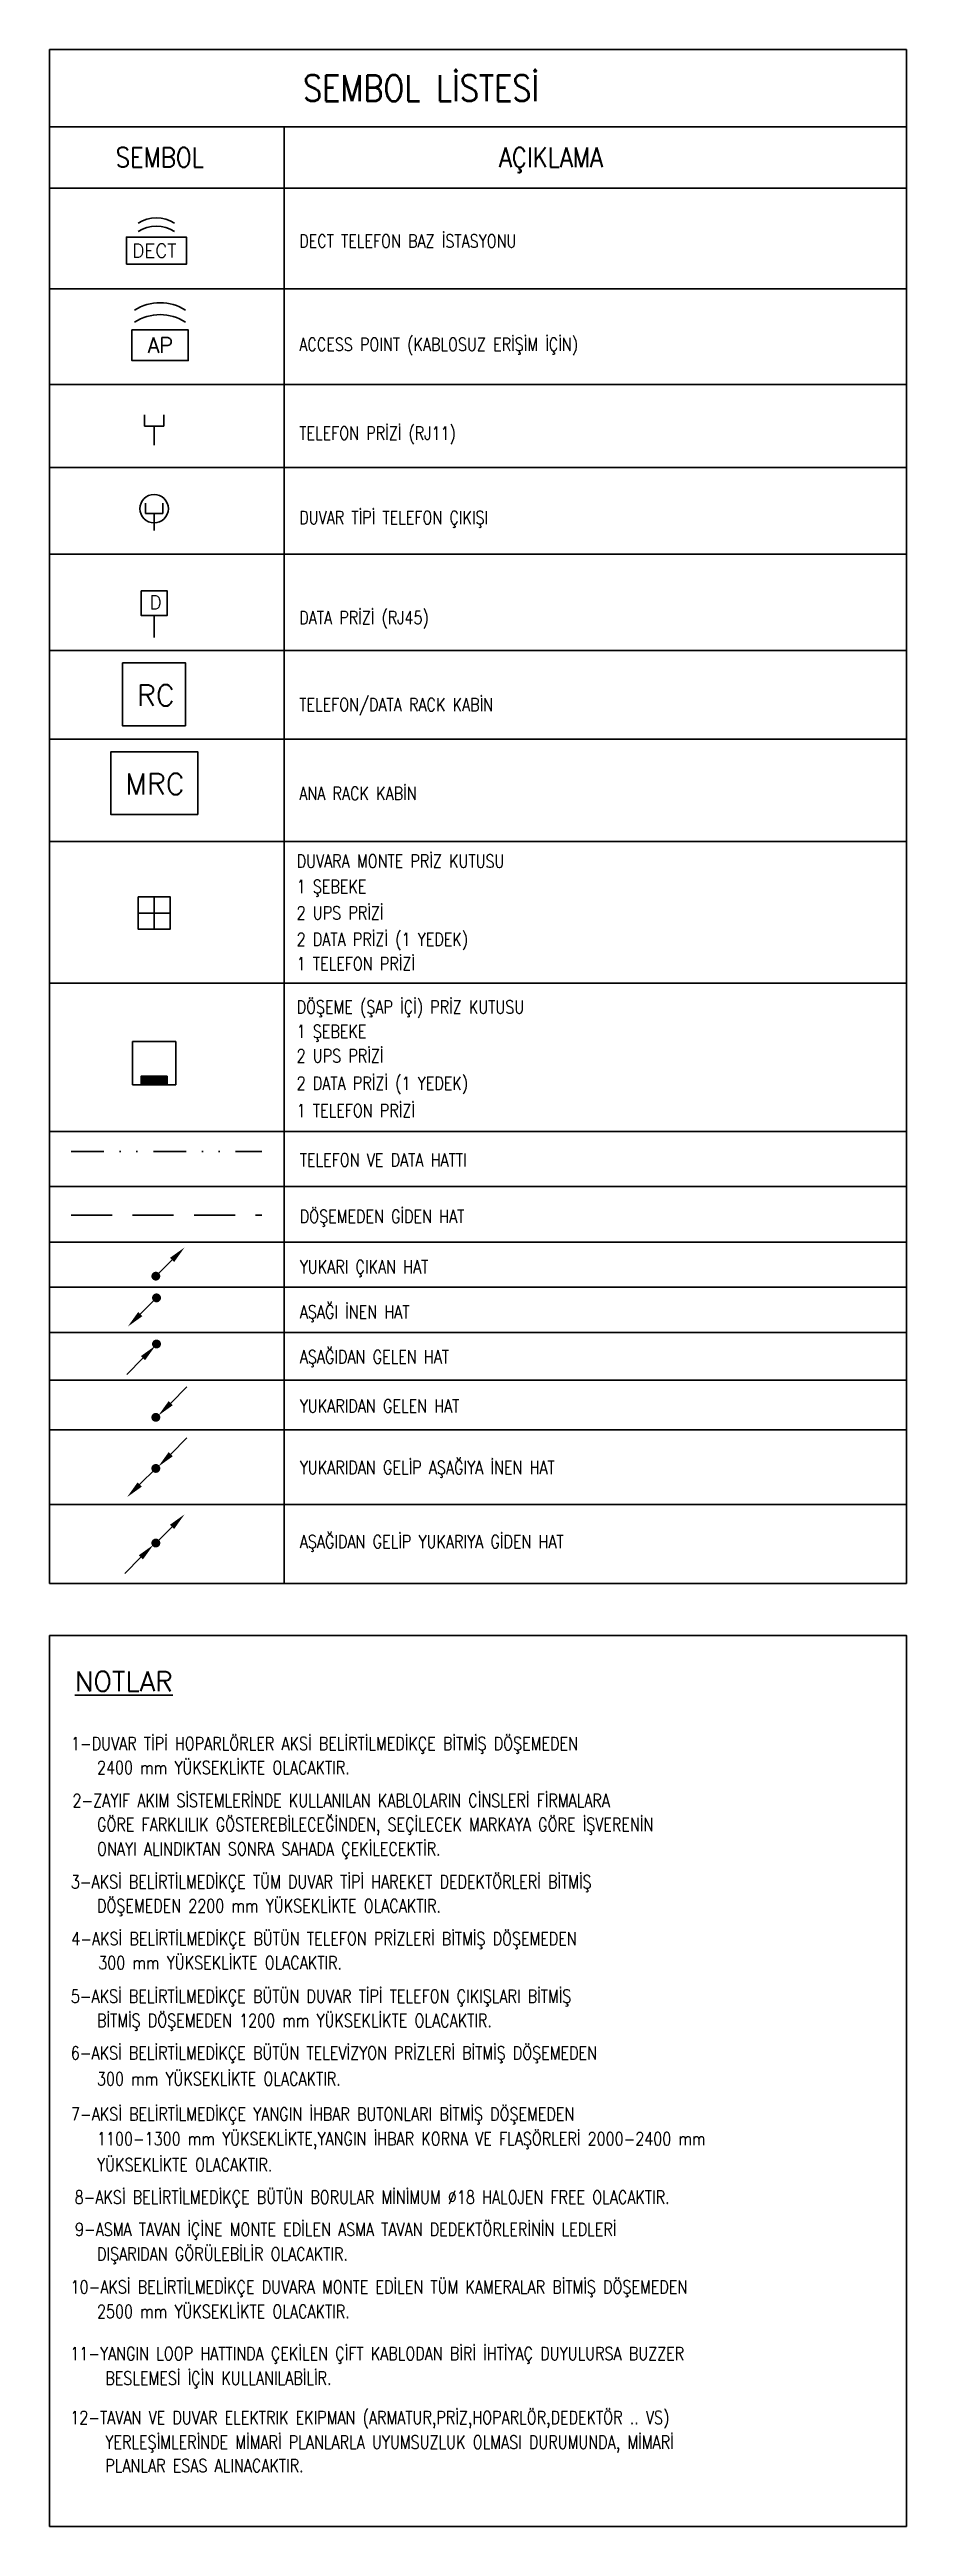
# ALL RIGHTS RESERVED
# Model space of a CAD drawing. Extents: x -1073 to 35213, y -1180 to 6950.
# Drawn here: x -998 to -345, y 5060 to 6950 of the extents above; entities that cross this region are included whole.
import ezdxf
from ezdxf.enums import TextEntityAlignment as Align

# ---------------------------------------------------------------- set-up
doc = ezdxf.new("R2010")
doc.units = 0
doc.header["$LTSCALE"] = 25
doc.linetypes.add('DIVIDE2', pattern=[0.625, 0.25, -0.125, 0, -0.125, 0, -0.125])
doc.linetypes.add('HIDDEN', pattern=[0.375, 0.25, -0.125])
for name, color, linetype, lineweight in [('E-ACCESS POINT (KABLOSUZ ERİŞİM İÇİN)', 7, 'Continuous', 30), ('E-ANA RACK KABİN', 7, 'Continuous', 30), ('E-AŞAĞI İNEN HAT', 7, 'Continuous', 30), ('E-AŞAĞIDAN GELEN HAT', 7, 'Continuous', 30), ('E-AŞAĞIDAN GELİP YUKARIYA GİDEN HAT', 7, 'Continuous', 30), ('E-DATA PRİZİ (RJ45)', 7, 'Continuous', 30), ('E-DECT TELEFON BAZ İSTASYONU', 7, 'Continuous', 30), ('E-DUVAR TİPİ TELEFON ÇIKIŞI', 7, 'Continuous', 30), ('E-DUVARA MONTE PRİZ KUTUSU', 7, 'Continuous', 30), ('E-DÖŞEME (ŞAP İÇİ) PRİZ KUTUSU', 7, 'Continuous', 30), ('E-KABLO', 7, 'Continuous', 30), ('E-TELEFON  DATA RACK KABİN', 7, 'Continuous', 30), ('E-TELEFON PRİZİ (RJ11)', 7, 'Continuous', 30), ('E-YAZI', 7, 'Continuous', 30), ('E-YUKARI ÇIKAN HAT', 7, 'Continuous', 30), ('E-YUKARIDAN GELEN HAT', 7, 'Continuous', 30), ('E-YUKARIDAN GELİP AŞAĞIYA İNEN HAT', 7, 'Continuous', 30)]:
    doc.layers.add(name, color=color, linetype=linetype, lineweight=lineweight)
doc.styles.add('E-YAZI', font='txttw.shx')

msp = doc.modelspace()

# ---------------------------------------------------------------- texts
at = {"layer": 'E-YAZI', "color": 4, "style": 'E-YAZI', "width": 0.85}
for s, height, p in [('SEMBOL LİSTESİ', 20, (-714.91, 6920.53)), ('SEMBOL', 15, (-914.18, 6867.69)), ('AÇIKLAMA', 15, (-615.94, 6867.69))]:
    msp.add_text(s, height=height, dxfattribs=at).set_placement(p, align=Align.MIDDLE_CENTER)
at = {"layer": 'E-YAZI', "color": 3, "style": 'E-YAZI', "width": 0.8}
for s, p in [('DECT TELEFON BAZ İSTASYONU', (-807.8, 6798.86)), ('ACCESS POINT (KABLOSUZ ERİŞİM İÇİN)', (-807.8, 6719.99)), ('TELEFON PRİZİ (RJ11)', (-807.8, 6652.21)), ('DUVAR TİPİ TELEFON ÇIKIŞI ', (-807.8, 6587.79)), ('DATA PRİZİ (RJ45)', (-807.8, 6511.45)), ('TELEFON/DATA RACK KABİN', (-807.8, 6445.06)), ('ANA RACK KABİN', (-807.8, 6377.29)), ('DUVARA MONTE PRİZ KUTUSU', (-809.77, 6325.63)), ('1 ŞEBEKE', (-809.77, 6306.24)), ('2 UPS PRİZİ', (-809.77, 6286.09)), ('2 DATA PRİZİ (1 YEDEK)', (-809.77, 6265.94)), ('1 TELEFON PRİZİ', (-809.77, 6247.3)), ('DÖŞEME (ŞAP İÇİ) PRİZ KUTUSU', (-809.77, 6214.29)), ('1 ŞEBEKE', (-809.77, 6195.65)), ('2 UPS PRİZİ', (-809.77, 6177.01)), ('2 DATA PRİZİ (1 YEDEK)', (-809.77, 6156.1)), ('1 TELEFON PRİZİ', (-809.77, 6135.2)), ('TELEFON VE DATA HATTI', (-807.4, 6097.6)), ('DÖŞEMEDEN GİDEN HAT', (-807.4, 6054.5)), ('YUKARI ÇIKAN HAT', (-807.4, 6016.03)), ('AŞAĞI İNEN HAT', (-807.4, 5981.61)), ('AŞAĞIDAN GELEN HAT', (-807.4, 5947.33)), ('YUKARIDAN GELEN HAT', (-807.4, 5909.8)), ('YUKARIDAN GELİP AŞAĞIYA İNEN HAT', (-807.4, 5862.84)), ('AŞAĞIDAN GELİP YUKARIYA GİDEN HAT', (-807.4, 5806.27)), ('1-DUVAR TİPİ HOPARLÖRLER AKSİ BELİRTİLMEDİKÇE BİTMİŞ DÖŞEMEDEN', (-981.8, 5652.17, 0)), ('2400 mm YÜKSEKLİKTE OLACAKTIR.', (-961.98, 5633.85, 0)), ('2-ZAYIF AKIM SİSTEMLERİNDE KULLANILAN KABLOLARIN CİNSLERİ FİRMALARA', (-980.66, 5608.72, 0)), ('GÖRE FARKLILIK GÖSTEREBİLECEĞİNDEN, SEÇİLECEK MARKAYA GÖRE İŞVERENİN', (-961.98, 5590.41, 0)), ('ONAYI ALINDIKTAN SONRA SAHADA ÇEKİLECEKTİR.', (-961.98, 5571.79, 0)), ('3-AKSİ BELİRTİLMEDİKÇE TÜM DUVAR TİPİ HAREKET DEDEKTÖRLERİ BİTMİŞ', (-981.96, 5546.67, 0)), ('DÖŞEMEDEN 2200 mm YÜKSEKLİKTE OLACAKTIR.', (-961.98, 5528.35, 0)), ('4-AKSİ BELİRTİLMEDİKÇE BÜTÜN TELEFON PRİZLERİ BİTMİŞ DÖŞEMEDEN', (-981.63, 5503.23, 0)), ('300 mm YÜKSEKLİKTE OLACAKTIR.', (-961.01, 5484.91, 0)), ('5-AKSİ BELİRTİLMEDİKÇE BÜTÜN DUVAR TİPİ TELEFON ÇIKIŞLARI BİTMİŞ', (-981.96, 5459.36, 0)), ('BİTMİŞ DÖŞEMEDEN 1200 mm YÜKSEKLİKTE OLACAKTIR.', (-961.98, 5440.84, 0)), ('6-AKSİ BELİRTİLMEDİKÇE BÜTÜN TELEVİZYON PRİZLERİ BİTMİŞ DÖŞEMEDEN', (-981.96, 5416.07, 0)), ('300 mm YÜKSEKLİKTE OLACAKTIR.', (-961.98, 5396.28, 0)), ('7-AKSİ BELİRTİLMEDİKÇE YANGIN İHBAR BUTONLARI BİTMİŞ DÖŞEMEDEN', (-981.8, 5369.42, 0)), ('1100-1300 mm YÜKSEKLİKTE,YANGIN İHBAR KORNA VE FLAŞÖRLERİ 2000-2400 mm', (-961.98, 5350.58, 0)), ('YÜKSEKLİKTE OLACAKTIR.', (-961.98, 5330.74, 0)), ('8-AKSİ BELİRTİLMEDİKÇE BÜTÜN BORULAR MİNİMUM %%C18 HALOJEN FREE OLACAKTIR.', (-979.02, 5305.97, 0)), ('9-ASMA TAVAN İÇİNE MONTE EDİLEN ASMA TAVAN DEDEKTÖRLERİNİN LEDLERİ', (-978.8, 5281.42, 0)), ('DIŞARIDAN GÖRÜLEBİLİR OLACAKTIR.', (-961.98, 5262.67, 0)), ('10-AKSİ BELİRTİLMEDİKÇE DUVARA MONTE EDİLEN TÜM KAMERALAR BİTMİŞ DÖŞEMEDEN', (-982.1, 5237.5, 0)), ('2500 mm YÜKSEKLİKTE OLACAKTIR.', (-961.98, 5218.75, 0)), ('11-YANGIN LOOP HATTINDA ÇEKİLEN ÇİFT KABLODAN BİRİ İHTİYAÇ DUYULURSA BUZZER', (-982.34, 5186.66, 0)), ('BESLEMESİ İÇİN KULLANILABİLİR.', (-955.68, 5167.9, 0)), ('12-TAVAN VE DUVAR ELEKTRIK EKIPMAN (ARMATUR,PRİZ,HOPARLÖR,DEDEKTÖR .. VS)', (-982.34, 5137.8, 0)), ('YERLEŞİMLERİNDE MİMARİ PLANLARLA UYUMSUZLUK OLMASI DURUMUNDA, MİMARİ', (-955.68, 5119.04, 0)), ('PLANLAR ESAS ALINACAKTIR.', (-955.68, 5101.15, 0))]:
    msp.add_text(s, height=10, dxfattribs=at).set_placement(p)
at = {"layer": 'E-YAZI', "color": 4, "style": 'E-YAZI'}
msp.add_text('%%uNOTLAR', height=15, dxfattribs=at).set_placement((-978.87, 5697.1, 0))

# ---------------------------------------------------------------- blocks, each defined once
blk = doc.blocks.new('*U604')
at = {"layer": 'E-DECT TELEFON BAZ İSTASYONU', "color": 4}
blk.add_lwpolyline([(-2.86, 0), (-2.86, 2.59), (2.86, 2.59), (2.86, 0)], close=True, dxfattribs=at)
at = {"layer": 'E-DECT TELEFON BAZ İSTASYONU', "color": 3}
for centre in [(0, 1.24), (0, 0.44)]:
    blk.add_arc(centre, 3.19, 57.1828, 122.8172, dxfattribs=at)
at = {"layer": 'E-DECT TELEFON BAZ İSTASYONU', "color": 3, "style": 'E-YAZI'}
blk.add_text('DECT', height=1.28, dxfattribs=at).set_placement((-2.3, 0.66))
blk = doc.blocks.new('*U605')
at = {"layer": 'E-ACCESS POINT (KABLOSUZ ERİŞİM İÇİN)', "color": 4}
blk.add_lwpolyline([(-2.39, 3.24), (2.39, 3.24), (2.39, 0.65), (-2.39, 0.65)], close=True, dxfattribs=at)
at = {"layer": 'E-ACCESS POINT (KABLOSUZ ERİŞİM İÇİN)', "color": 3}
for centre in [(0, 1.56), (0, 0.55)]:
    blk.add_arc(centre, 3.99, 57.1828, 122.8172, dxfattribs=at)
at = {"layer": 'E-ACCESS POINT (KABLOSUZ ERİŞİM İÇİN)', "color": 3, "style": 'E-YAZI'}
blk.add_text('AP', height=1.28, dxfattribs=at).set_placement((-1.05, 1.31))
blk = doc.blocks.new('100_TELEFON PRİZİ (RJ11)')
at = {"layer": 'E-TELEFON PRİZİ (RJ11)', "color": 4}
for p, q in [((-1.23, 3.87), (-1.23, 2.4)), ((1.23, 3.87), (1.23, 2.4)), ((-1.23, 2.4), (1.23, 2.4)), ((0, 2.4), (0, 0))]:
    blk.add_line(p, q, dxfattribs=at)
blk = doc.blocks.new('100_DUVAR TİPİ TELEFON ÇIKIŞI1')
at = {"layer": 'E-DUVAR TİPİ TELEFON ÇIKIŞI', "color": 4}
for p, q in [((-1.23, 3.87), (-1.23, 2.4)), ((1.23, 3.87), (1.23, 2.4)), ((-1.23, 2.4), (1.23, 2.4)), ((0, 2.4), (0, 0))]:
    blk.add_line(p, q, dxfattribs=at)
at = {"layer": 'E-DUVAR TİPİ TELEFON ÇIKIŞI', "color": 3}
blk.add_circle((0, 3.07), 2.01, dxfattribs=at)
blk = doc.blocks.new('100_TELEFON DATA RACK KABİN')
at = {"layer": 'E-TELEFON  DATA RACK KABİN', "color": 4}
blk.add_lwpolyline([(2.4, 0), (2.4, 4.8), (-2.4, 4.8), (-2.4, 0)], close=True, dxfattribs=at)
at = {"layer": 'E-TELEFON  DATA RACK KABİN', "color": 3, "style": 'E-YAZI'}
blk.add_text('RC', height=1.6, dxfattribs=at).set_placement((-1.31, 1.54))
blk = doc.blocks.new('10_ANA RACK KABİN')
at = {"layer": 'E-ANA RACK KABİN', "color": 4}
blk.add_lwpolyline([(3.31, 0), (3.31, 4.8), (-3.31, 4.8), (-3.31, 0)], close=True, dxfattribs=at)
at = {"layer": 'E-ANA RACK KABİN', "color": 3, "style": 'E-YAZI'}
blk.add_text('MRC', height=1.6, dxfattribs=at).set_placement((-2.22, 1.54))
blk = doc.blocks.new('*U603')
at = {"layer": 'E-DATA PRİZİ (RJ45)', "color": 4}
blk.add_line((0, 0), (0, 2.1), dxfattribs=at)
blk.add_lwpolyline([(-1.23, 4.48), (1.23, 4.48), (1.23, 2.1), (-1.23, 2.1)], close=True, dxfattribs=at)
at = {"layer": 'E-DATA PRİZİ (RJ45)', "color": 3, "style": 'E-YAZI'}
blk.add_text('D', height=1.28, dxfattribs=at).set_placement((-0.44, 2.73))
blk = doc.blocks.new('10_DÖŞEME (ŞAP İÇİ) PRİZ KUTUSU')
at = {"layer": 'E-DÖŞEME (ŞAP İÇİ) PRİZ KUTUSU'}
blk.add_hatch(color=5, dxfattribs=at).paths.add_polyline_path([(0.73, 0.22), (0.73, 0.71), (-0.73, 0.71), (-0.73, 0.22)])
at = {"layer": 'E-DÖŞEME (ŞAP İÇİ) PRİZ KUTUSU', "color": 5}
for points in [[(1.22, 2.66), (1.22, 0.22), (-1.22, 0.22), (-1.22, 2.66)], [(0.73, 0.71), (0.73, 0.22), (-0.73, 0.22), (-0.73, 0.71)]]:
    blk.add_lwpolyline(points, close=True, dxfattribs=at)
blk = doc.blocks.new('10_DUVARA MONTE PRİZ KUTUSU')
at = {"layer": 'E-DUVARA MONTE PRİZ KUTUSU', "color": 4}
for p, q in [((24.5, 0), (-24.5, 0)), ((0, 24.5), (0, -24.5))]:
    blk.add_line(p, q, dxfattribs=at)
blk.add_lwpolyline([(-24.5, -24.5), (24.5, -24.5), (24.5, 24.5), (-24.5, 24.5)], close=True, dxfattribs=at)
blk = doc.blocks.new('100_YUKARI ÇIKAN HAT')
at = {"layer": 'E-YUKARI ÇIKAN HAT', "color": 3, "linetype": 'Continuous'}
blk.add_line((2.47, 2.47), (0, 0), dxfattribs=at)
at = {"layer": 'E-YUKARI ÇIKAN HAT', "color": 4, "linetype": 'Continuous', "const_width": 0.675}
blk.add_lwpolyline([(-0.34, 0, 1), (0.34, 0, 1)], format="xyb", close=True, dxfattribs=at)
at = {"layer": 'E-YUKARI ÇIKAN HAT', "color": 3, "linetype": 'Continuous'}
blk.add_solid([(2.15, 2.79), (2.79, 2.15), (4.38, 4.38)], dxfattribs=at)
blk = doc.blocks.new('100_AŞAĞI İNEN HAT')
at = {"layer": 'E-AŞAĞI İNEN HAT', "color": 3, "linetype": 'Continuous'}
blk.add_line((-2.47, -2.47), (0, 0), dxfattribs=at)
at = {"layer": 'E-AŞAĞI İNEN HAT', "color": 4, "linetype": 'Continuous', "const_width": 0.675}
blk.add_lwpolyline([(-0.34, 0, 1), (0.34, 0, 1)], format="xyb", close=True, dxfattribs=at)
at = {"layer": 'E-AŞAĞI İNEN HAT', "color": 3, "linetype": 'Continuous'}
blk.add_solid([(-2.15, -2.79), (-2.79, -2.15), (-4.38, -4.38)], dxfattribs=at)
blk = doc.blocks.new('100_AŞAĞIDAN GELEN HAT')
at = {"layer": 'E-AŞAĞIDAN GELEN HAT', "color": 3, "linetype": 'Continuous'}
blk.add_line((-2.07, -2.17), (-4.55, -4.64), dxfattribs=at)
at = {"layer": 'E-AŞAĞIDAN GELEN HAT', "color": 4, "linetype": 'Continuous', "const_width": 0.675}
blk.add_lwpolyline([(-0.34, 0, 1), (0.34, 0, 1)], format="xyb", close=True, dxfattribs=at)
at = {"layer": 'E-AŞAĞIDAN GELEN HAT', "color": 3, "linetype": 'Continuous'}
blk.add_solid([(-2.39, -1.85), (-1.76, -2.49), (-0.16, -0.26)], dxfattribs=at)
blk = doc.blocks.new('100_YUKARIDAN GELEN HAT')
at = {"layer": 'E-YUKARIDAN GELEN HAT', "color": 3, "linetype": 'Continuous'}
blk.add_line((2.28, 2.17), (4.75, 4.65), dxfattribs=at)
at = {"layer": 'E-YUKARIDAN GELEN HAT', "color": 4, "linetype": 'Continuous', "const_width": 0.675}
blk.add_lwpolyline([(-0.34, 0, 1), (0.34, 0, 1)], format="xyb", close=True, dxfattribs=at)
at = {"layer": 'E-YUKARIDAN GELEN HAT', "color": 3, "linetype": 'Continuous'}
blk.add_solid([(2.59, 1.86), (1.96, 2.49), (0.37, 0.27)], dxfattribs=at)
blk = doc.blocks.new('100_YUKARIDAN GELİP AŞAĞIYA İNEN HAT')
at = {"layer": 'E-YUKARIDAN GELİP AŞAĞIYA İNEN HAT', "color": 3, "linetype": 'Continuous'}
for p, q in [((2.28, 2.17), (4.75, 4.65)), ((-2.47, -2.47), (0, 0))]:
    blk.add_line(p, q, dxfattribs=at)
at = {"layer": 'E-YUKARIDAN GELİP AŞAĞIYA İNEN HAT', "color": 4, "linetype": 'Continuous', "const_width": 0.675}
blk.add_lwpolyline([(-0.34, 0, 1), (0.34, 0, 1)], format="xyb", close=True, dxfattribs=at)
at = {"layer": 'E-YUKARIDAN GELİP AŞAĞIYA İNEN HAT', "color": 3, "linetype": 'Continuous'}
for points in [[(2.59, 1.86), (1.96, 2.49), (0.37, 0.27)], [(-2.15, -2.79), (-2.79, -2.15), (-4.38, -4.38)]]:
    blk.add_solid(points, dxfattribs=at)
blk = doc.blocks.new('100_AŞAĞIDAN GELİP YUKARIYA GİDEN HAT')
at = {"layer": 'E-AŞAĞIDAN GELİP YUKARIYA GİDEN HAT', "color": 3, "linetype": 'Continuous'}
for p, q in [((2.47, 2.47), (0, 0)), ((-2.28, -2.17), (-4.75, -4.65))]:
    blk.add_line(p, q, dxfattribs=at)
at = {"layer": 'E-AŞAĞIDAN GELİP YUKARIYA GİDEN HAT', "color": 4, "linetype": 'Continuous', "const_width": 0.675}
blk.add_lwpolyline([(0.34, 0, 1), (-0.34, 0, 1)], format="xyb", close=True, dxfattribs=at)
at = {"layer": 'E-AŞAĞIDAN GELİP YUKARIYA GİDEN HAT', "color": 3, "linetype": 'Continuous'}
for points in [[(2.15, 2.79), (2.79, 2.15), (4.38, 4.38)], [(-2.59, -1.86), (-1.96, -2.49), (-0.37, -0.27)]]:
    blk.add_solid(points, dxfattribs=at)

# ---------------------------------------------------------------- linework, layer by layer
at = {"layer": 'E-KABLO', "color": 6, "linetype": 'DIVIDE2', "ltscale": 4}
msp.add_line((-981.72, 6108.95), (-836.4, 6108.95), dxfattribs=at)
at = {"layer": 'E-KABLO', "color": 6, "linetype": 'HIDDEN', "ltscale": 5}
msp.add_line((-981.72, 6060.42), (-836.4, 6060.42), dxfattribs=at)
at = {"layer": 'E-KABLO'}
msp.add_lwpolyline([(-998.14, 5739.66), (-344.85, 5739.66), (-344.85, 5059.7), (-998.14, 5059.7)], close=True, dxfattribs=at)
at = {"layer": 'E-YAZI', "color": 4}
for p, q in [((-998.14, 6949.99), (-998.14, 5779.4)), ((-998.14, 6949.99), (-344.85, 6949.99)), ((-344.85, 6949.99), (-344.85, 5779.4)), ((-998.14, 6891.08), (-344.85, 6891.08)), ((-998.14, 6844.2), (-344.85, 6844.2)), ((-344.85, 5779.4), (-998.14, 5779.4))]:
    msp.add_line(p, q, dxfattribs=at)
at = {"layer": 'E-YAZI', "color": 7}
for p, q in [((-819.23, 6891.08), (-819.23, 5779.4)), ((-344.85, 6767.41), (-998.14, 6767.41)), ((-998.14, 6694.39), (-344.85, 6694.39)), ((-344.85, 6630.94), (-998.14, 6630.94)), ((-344.85, 6564.93), (-998.14, 6564.93)), ((-344.85, 6491.41), (-998.14, 6491.41)), ((-344.85, 6423.62), (-998.14, 6423.62)), ((-344.85, 6345.5), (-998.14, 6345.5)), ((-344.85, 6237.6), (-998.14, 6237.6)), ((-344.85, 6124.35), (-998.14, 6124.35)), ((-998.14, 6039.93), (-344.85, 6039.93)), ((-344.85, 6005.44), (-998.14, 6005.44)), ((-344.85, 5970.96), (-998.14, 5970.96)), ((-344.85, 5934.59), (-998.14, 5934.59)), ((-344.85, 5896.7), (-998.14, 5896.7)), ((-344.85, 5839.73), (-998.14, 5839.73))]:
    msp.add_line(p, q, dxfattribs=at)
at = {"layer": 'E-YAZI', "color": 7, "linetype": 'Continuous'}
msp.add_line((-998.14, 6082.23), (-344.85, 6082.23), dxfattribs=at)

# ---------------------------------------------------------------- block references
at = {"layer": 'E-ACCESS POINT (KABLOSUZ ERİŞİM İÇİN)', "xscale": 9, "yscale": 9, "zscale": 9}
msp.add_blockref('*U605', (-913.88, 6706.82), dxfattribs=at)
at = {"layer": 'E-ANA RACK KABİN', "xscale": 10, "yscale": 10, "zscale": 10}
msp.add_blockref('10_ANA RACK KABİN', (-918.26, 6366.08), dxfattribs=at)
at = {"layer": 'E-AŞAĞI İNEN HAT', "xscale": 5, "yscale": 5, "zscale": 5}
msp.add_blockref('100_AŞAĞI İNEN HAT', (-916.61, 5997.31), dxfattribs=at)
at = {"layer": 'E-AŞAĞIDAN GELEN HAT', "xscale": 5, "yscale": 5, "zscale": 5}
msp.add_blockref('100_AŞAĞIDAN GELEN HAT', (-916.61, 5962.11), dxfattribs=at)
at = {"layer": 'E-AŞAĞIDAN GELİP YUKARIYA GİDEN HAT', "xscale": 5, "yscale": 5, "zscale": 5}
msp.add_blockref('100_AŞAĞIDAN GELİP YUKARIYA GİDEN HAT', (-917.14, 5810.2), dxfattribs=at)
at = {"layer": 'E-DATA PRİZİ (RJ45)', "xscale": 8, "yscale": 8, "zscale": 8}
msp.add_blockref('*U603', (-918.44, 6501.16), dxfattribs=at)
at = {"layer": 'E-DECT TELEFON BAZ İSTASYONU', "xscale": 8, "yscale": 8, "zscale": 8}
msp.add_blockref('*U604', (-916.74, 6786.08), dxfattribs=at)
at = {"layer": 'E-DUVAR TİPİ TELEFON ÇIKIŞI', "xscale": 5.399999999999999, "yscale": 5.399999999999999, "zscale": 5.399999999999999}
msp.add_blockref('100_DUVAR TİPİ TELEFON ÇIKIŞI1', (-918.44, 6583.01), dxfattribs=at)
at = {"layer": 'E-DUVARA MONTE PRİZ KUTUSU', "color": 3, "xscale": -0.5, "yscale": 0.5, "zscale": 0.5, "rotation": 180}
msp.add_blockref('10_DUVARA MONTE PRİZ KUTUSU', (-918.37, 6291.03), dxfattribs=at)
at = {"layer": 'E-DÖŞEME (ŞAP İÇİ) PRİZ KUTUSU', "xscale": 13.48039215686274, "yscale": 13.48039215686274, "zscale": 13.48039215686274}
msp.add_blockref('10_DÖŞEME (ŞAP İÇİ) PRİZ KUTUSU', (-918.37, 6157.04), dxfattribs=at)
at = {"layer": 'E-TELEFON  DATA RACK KABİN', "xscale": 10, "yscale": 10, "zscale": 10}
msp.add_blockref('100_TELEFON DATA RACK KABİN', (-918.44, 6433.85), dxfattribs=at)
at = {"layer": 'E-TELEFON PRİZİ (RJ11)', "xscale": 6, "yscale": 6, "zscale": 6}
msp.add_blockref('100_TELEFON PRİZİ (RJ11)', (-918.44, 6648.04), dxfattribs=at)
at = {"layer": 'E-YUKARI ÇIKAN HAT', "xscale": 5, "yscale": 5, "zscale": 5}
msp.add_blockref('100_YUKARI ÇIKAN HAT', (-917.14, 6013.87), dxfattribs=at)
at = {"layer": 'E-YUKARIDAN GELEN HAT', "xscale": 5, "yscale": 5, "zscale": 5}
msp.add_blockref('100_YUKARIDAN GELEN HAT', (-917.14, 5906.11), dxfattribs=at)
at = {"layer": 'E-YUKARIDAN GELİP AŞAĞIYA İNEN HAT', "xscale": 5, "yscale": 5, "zscale": 5}
msp.add_blockref('100_YUKARIDAN GELİP AŞAĞIYA İNEN HAT', (-917.14, 5867.16), dxfattribs=at)

msp.set_redraw_order([(e.dxf.handle, doc.entitydb.next_handle()) for e in msp.query("TEXT MTEXT ATTDEF DIMENSION ARC_DIMENSION")])  # texts and dimensions are drawn at this point

doc.saveas('drawing.dxf')
